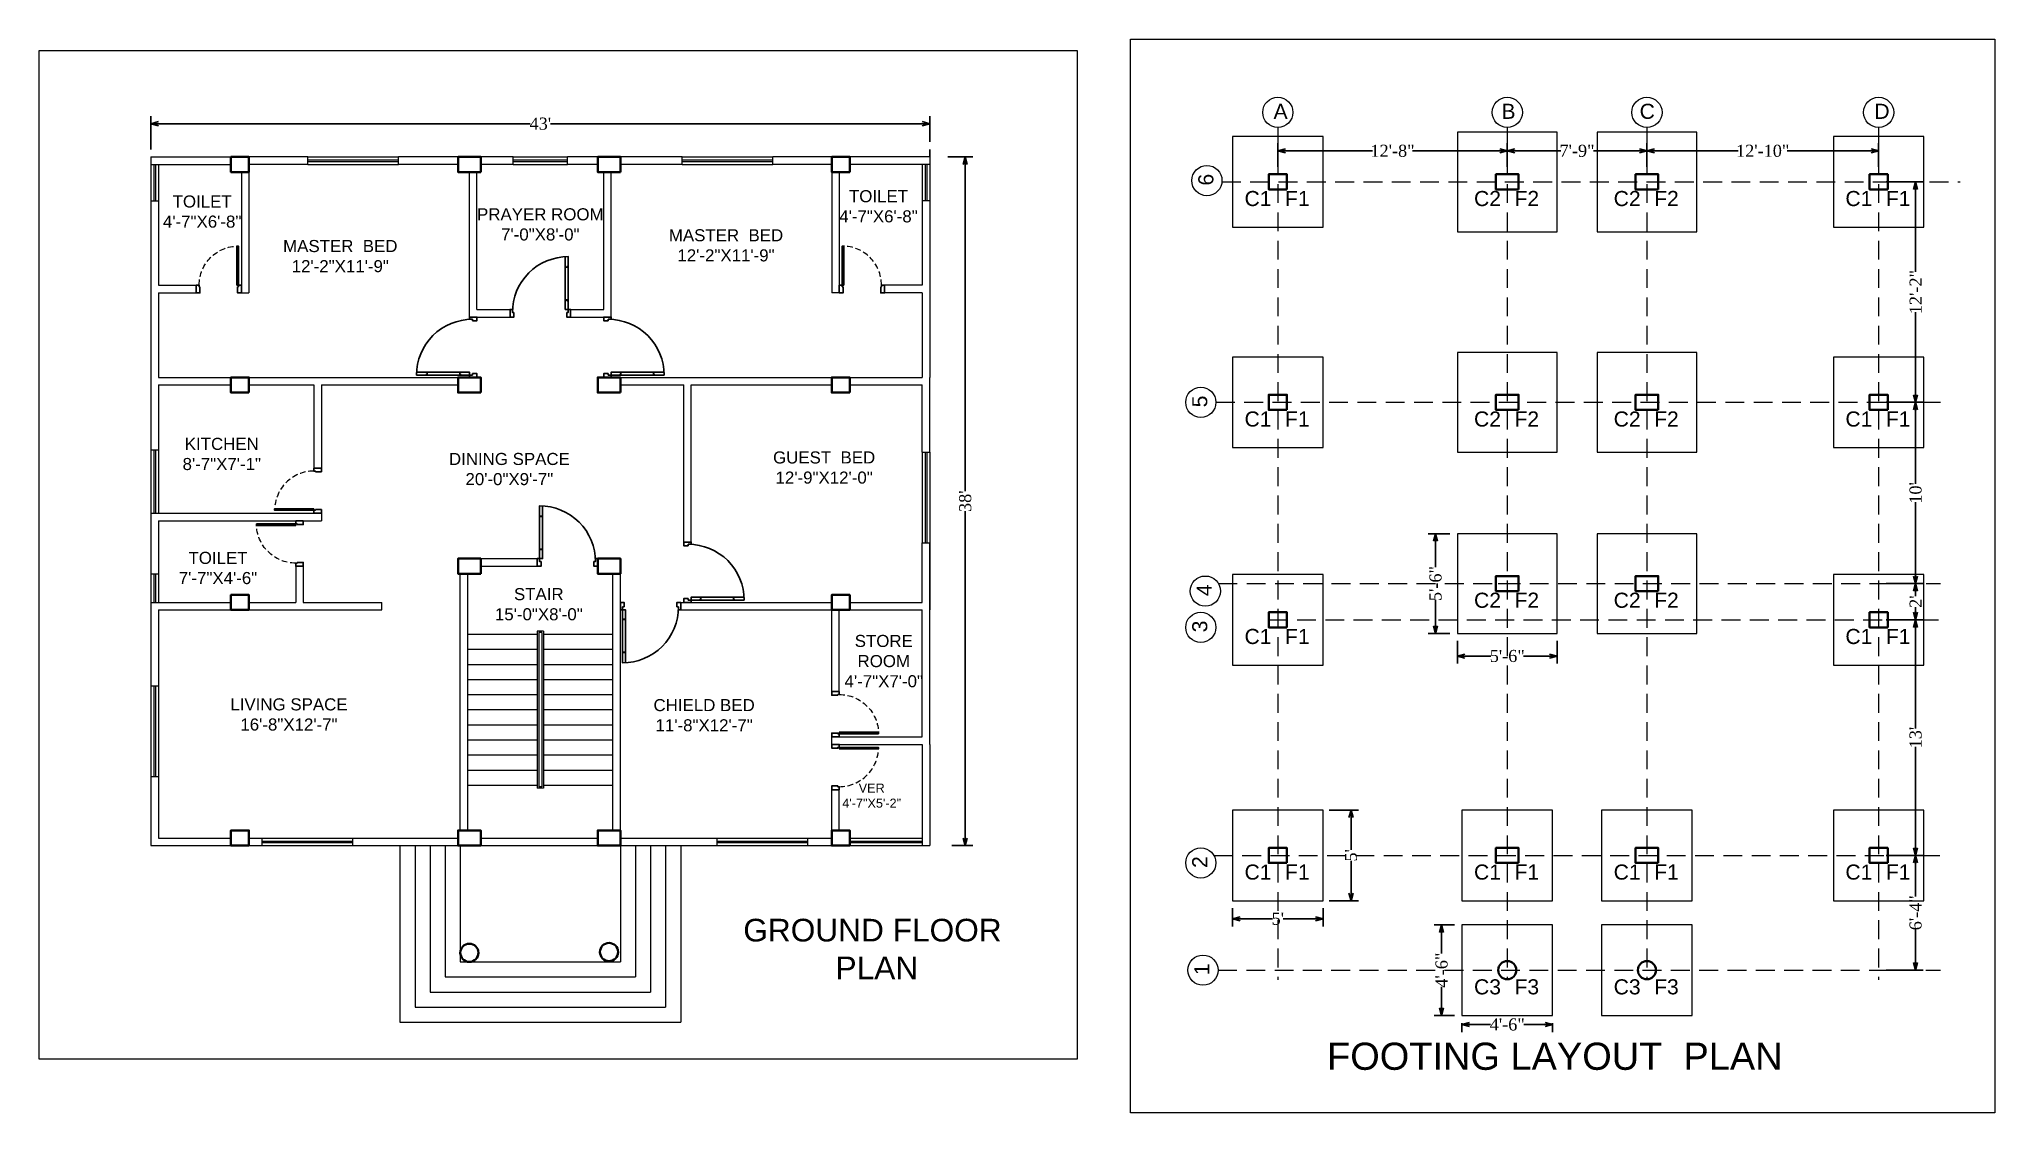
# Model space of a CAD drawing. Header units: inches. Extents: x -163735 to 106394, y -4543 to 35159.
# Drawn here: x -53164 to -51869, y 14918 to 15629 of the extents above; entities that cross this region are included whole.
import ezdxf

# ---------------------------------------------------------------- set-up
doc = ezdxf.new("R2010")
doc.units = ezdxf.units.IN
doc.header["$MEASUREMENT"] = 0
doc.linetypes.add('DASHED2', pattern=[0.375, 0.25, -0.125])
doc.linetypes.add('HIDDEN', pattern=[0.375, 0.25, -0.125])
for name, color, linetype, lineweight in [('A-illustr-FURNITURE', 34, 'Continuous', 0), ('COLUM', 1, 'Continuous', 0), ('Dimenson', 16, 'Continuous', 9), ('wall', 7, 'Continuous', 15), ('WALL 1', 5, 'Continuous', 20), ('wall hatch', 7, 'Continuous', 9)]:
    doc.layers.add(name, color=color, linetype=linetype, lineweight=lineweight)
doc.layers.add('door', color=210, linetype='Continuous')
doc.styles.get("Standard").update_dxf_attribs({"font": 'times.ttf'})
doc.styles.add('style1', font='swissbo.ttf')
doc.dimstyles.new('FEET', dxfattribs={"dimtxt": 8, "dimasz": 5, "dimexe": 5, "dimexo": 5, "dimgap": 0.09, "dimtad": 0, "dimdec": 0, "dimzin": 0, "dimdsep": 46, "dimlunit": 4, "dimtxsty": 'Standard', "dimblk": 'OPEN30', "dimcen": 0.09, "dimadec": 0, "dimazin": 0, "dimtfac": 1, "dimtdec": 0, "dimtofl": 0, "dimtmove": 0, "dimatfit": 3, "dimfxl": 0.18, "dimtolj": 1, "dimtzin": 0, "dimarcsym": 0})

msp = doc.modelspace()

# ---------------------------------------------------------------- texts
at = {"layer": 'A-illustr-FURNITURE', "color": 0, "linetype": 'ByBlock', "lineweight": 30, "width": 374.2343, "attachment_point": 2}
for s, insert, char_height in [('{\\fArial|b0|i0|c0|p34;\\C4;GROUND FLOOR\\P PLAN}', (-52612.5, 15046.5), 15), ('{\\fArial|b0|i0|c0|p34;\\C4;FOOTING LAYOUT  PLAN}', (-52160.5, 14964.5), 18)]:
    msp.add_mtext(s, dxfattribs=dict(at, insert=insert, char_height=char_height))
at = {"layer": 'COLUM', "color": 5, "width": 99.3021}
for s, insert, char_height, attachment_point in [('{\\fArial|b0|i0|c0|p34;\\C4;TOILET\\P4\'-7"X6\'-8"}', (-53056.5, 15525.5), 8, 2), ('{\\fArial|b0|i0|c0|p34;\\C4;TOILET\\P4\'-7"X6\'-8"}', (-52608.5, 15529), 8, 2), ('{\\fArial|b0|i0|c0|p34;\\C4;PRAYER ROOM\\P7\'-0"X8\'-0"}', (-52832.5, 15517), 8, 2), ('{\\fArial|b0|i0|c0|p34;\\C4;MASTER  BED\\P12\'-2"X11\'-9"}', (-52965, 15496), 8, 2), ('{\\fArial|b0|i0|c0|p34;\\C4;MASTER  BED\\P12\'-2"X11\'-9"}', (-52709.5, 15503.14), 8, 2), ('{\\fArial|b0|i0|c0|p34;\\C4;KITCHEN\\P8\'-7"X7\'-1"}', (-53043.5, 15365), 8, 2), ('{\\fArial|b0|i0|c0|p34;\\C4;DINING SPACE\\P20\'-0"X9\'-7"}', (-52853, 15355), 8, 2), ('{\\fArial|b0|i0|c0|p34;\\C4;GUEST  BED\\P12\'-9"X12\'-0"}', (-52644.5, 15356), 8, 2), ('{\\fArial|b0|i0|c0|p34;\\C4;TOILET\\P7\'-7"X4\'-6"}', (-53046, 15289.5), 8, 2), ('{\\fArial|b0|i0|c0|p34;\\C4;STAIR \\P15\'-0"X8\'-0"}', (-52833.5, 15265.5), 8, 2), ('{\\fArial|b0|i0|c0|p34;\\C4;STORE\\PROOM\\P4\'-7"X7\'-0"}', (-52605, 15234.5), 8, 2), ('{\\fArial|b0|i0|c0|p34;\\C4;LIVING SPACE\\P16\'-8"X12\'-7"}', (-52999, 15192.5), 8, 2), ('{\\fArial|b0|i0|c0|p34;\\C4;CHIELD BED\\P11\'-8"X12\'-7"}', (-52724, 15192), 8, 2), ('{\\fArial|b0|i0|c0|p34;\\C4;VER\\P4\'-7"X5\'-2"}', (-52613, 15120), 6, 8)]:
    msp.add_mtext(s, dxfattribs=dict(at, insert=insert, char_height=char_height, attachment_point=attachment_point))
at = {"layer": 'wall', "color": 0, "linetype": 'ByBlock', "char_height": 10, "width": 15.9047, "attachment_point": 1, "style": 'style1'}
for s, insert in [('{\\fArial|b0|i0|c0|p34;\\C4;A}', (-52346.82, 15586.21)), ('{\\fArial|b0|i0|c0|p34;\\C4;B}', (-52195.82, 15586.21)), ('{\\fArial|b0|i0|c0|p34;\\C4;C}', (-52104.32, 15586.21)), ('{\\fArial|b0|i0|c0|p34;\\C4;D}', (-51948.82, 15586.21)), ('{\\fArial|b0|i0|c0|p34;\\C4;C1}', (-52366.02, 15528.45)), ('{\\fArial|b0|i0|c0|p34;\\C4;F1}', (-52339.21, 15528.48)), ('{\\fArial|b0|i0|c0|p34;\\C4;C2}', (-52214.02, 15528.45)), ('{\\fArial|b0|i0|c0|p34;\\C4;F2}', (-52187.21, 15528.48)), ('{\\fArial|b0|i0|c0|p34;\\C4;C2}', (-52121.52, 15528.45)), ('{\\fArial|b0|i0|c0|p34;\\C4;F2}', (-52094.71, 15528.48)), ('{\\fArial|b0|i0|c0|p34;\\C4;C1}', (-51968.02, 15528.45)), ('{\\fArial|b0|i0|c0|p34;\\C4;F1}', (-51941.21, 15528.48)), ('{\\fArial|b0|i0|c0|p34;\\C4;C1}', (-52366.02, 15382.45)), ('{\\fArial|b0|i0|c0|p34;\\C4;F1}', (-52339.21, 15382.48)), ('{\\fArial|b0|i0|c0|p34;\\C4;C2}', (-52214.02, 15382.45)), ('{\\fArial|b0|i0|c0|p34;\\C4;F2}', (-52187.21, 15382.48)), ('{\\fArial|b0|i0|c0|p34;\\C4;C2}', (-52121.52, 15382.45)), ('{\\fArial|b0|i0|c0|p34;\\C4;F2}', (-52094.71, 15382.48)), ('{\\fArial|b0|i0|c0|p34;\\C4;C1}', (-51968.02, 15382.45)), ('{\\fArial|b0|i0|c0|p34;\\C4;F1}', (-51941.21, 15382.48)), ('{\\fArial|b0|i0|c0|p34;\\C4;C2}', (-52214.02, 15262.45)), ('{\\fArial|b0|i0|c0|p34;\\C4;F2}', (-52187.21, 15262.48)), ('{\\fArial|b0|i0|c0|p34;\\C4;C2}', (-52121.52, 15262.45)), ('{\\fArial|b0|i0|c0|p34;\\C4;F2}', (-52094.71, 15262.48)), ('{\\fArial|b0|i0|c0|p34;\\C4;C1}', (-52366.02, 15238.45)), ('{\\fArial|b0|i0|c0|p34;\\C4;F1}', (-52339.21, 15238.48)), ('{\\fArial|b0|i0|c0|p34;\\C4;C1}', (-51968.02, 15238.45)), ('{\\fArial|b0|i0|c0|p34;\\C4;F1}', (-51941.21, 15238.48)), ('{\\fArial|b0|i0|c0|p34;\\C4;C1}', (-52366.02, 15082.45)), ('{\\fArial|b0|i0|c0|p34;\\C4;F1}', (-52339.21, 15082.48)), ('{\\fArial|b0|i0|c0|p34;\\C4;C1}', (-52214.02, 15082.45)), ('{\\fArial|b0|i0|c0|p34;\\C4;F1}', (-52187.21, 15082.48)), ('{\\fArial|b0|i0|c0|p34;\\C4;C1}', (-52121.52, 15082.45)), ('{\\fArial|b0|i0|c0|p34;\\C4;F1}', (-52094.71, 15082.48)), ('{\\fArial|b0|i0|c0|p34;\\C4;C1}', (-51968.02, 15082.45)), ('{\\fArial|b0|i0|c0|p34;\\C4;F1}', (-51941.21, 15082.48)), ('{\\fArial|b0|i0|c0|p34;\\C4;C3}', (-52214.02, 15006.45)), ('{\\fArial|b0|i0|c0|p34;\\C4;F3}', (-52187.21, 15006.48)), ('{\\fArial|b0|i0|c0|p34;\\C4;C3}', (-52121.52, 15006.45)), ('{\\fArial|b0|i0|c0|p34;\\C4;F3}', (-52094.71, 15006.48))]:
    msp.add_mtext(s, dxfattribs=dict(at, insert=insert))
at = {"layer": 'wall', "color": 0, "linetype": 'ByBlock', "char_height": 10, "width": 15.9047, "attachment_point": 1, "rotation": 90, "style": 'style1'}
for s, insert in [('{\\fArial|b0|i0|c0|p34;\\C4;6}', (-52396.67, 15532.03)), ('{\\fArial|b0|i0|c0|p34;\\C4;5}', (-52400.71, 15385.19)), ('{\\fArial|b0|i0|c0|p34;\\C4;4}', (-52397.71, 15260.19)), ('{\\fArial|b0|i0|c0|p34;\\C4;3}', (-52400.71, 15236.19)), ('{\\fArial|b0|i0|c0|p34;\\C4;2}', (-52400.71, 15080.19)), ('{\\fArial|b0|i0|c0|p34;\\C4;1}', (-52399.28, 15009.19))]:
    msp.add_mtext(s, dxfattribs=dict(at, insert=insert))

# ---------------------------------------------------------------- blocks, each defined once
blk = doc.blocks.new('D540')
at = {"layer": 'door', "linetype": 'Continuous'}
for p, q in [((1.5, 33.4), (2.2, 33.4)), ((2.2, 33.4), (2.2, 32.9)), ((2.2, 32.9), (2.8, 32.9)), ((2.8, 32.9), (2.8, 33.4)), ((2.8, 33.4), (3.5, 33.4)), ((1.5, 10.8), (2.2, 10.8)), ((2.2, 11.3), (2.8, 11.3)), ((2.2, 10.8), (2.2, 11.3)), ((2.8, 11.3), (2.8, 10.8)), ((2.8, 10.8), (3.5, 10.8))]:
    blk.add_line(p, q, dxfattribs=at)
at = {"layer": 'door'}
blk.add_lwpolyline([(38.5, 3, 0.414214), (1.5, 40), (1.5, 5), (3.5, 5), (3.5, 39.9)], format="xyb", dxfattribs=at)
for points in [[(2.5, 3), (2.5, 0), (0, 0), (0, 5), (1.5, 5), (1.5, 3)], [(37.5, 3), (37.5, 0), (40, 0), (40, 5), (38.5, 5), (38.5, 3)]]:
    blk.add_lwpolyline(points, close=True, dxfattribs=at)
blk = doc.blocks.new('Door-26')
at = {"layer": 'door'}
for points in [[(-4, 27.5), (-4, 28), (-5, 28), (-5, 30), (0, 30), (0, 27.5)], [(-5, 3), (-31, 3), (-31, 2), (-5, 2)], [(-4, 2.5), (-4, 2), (-5, 2), (-5, 0), (0, 0), (0, 2.5)]]:
    blk.add_lwpolyline(points, close=True, dxfattribs=at)
at = {"layer": 'door', "linetype": 'DASHED2', "lineweight": 9, "ltscale": 15}
blk.add_arc((-5, 2), 26, 90, 180, dxfattribs=at)
blk = doc.blocks.new('_Open30')
at = {"color": 0, "linetype": 'ByBlock', "lineweight": -2}
for p, q in [((-1, 0.27), (0, 0)), ((0, 0), (-1, -0.27)), ((0, 0), (-1, 0))]:
    blk.add_line(p, q, dxfattribs=at)
blk = doc.blocks.new('*D278')
at = {"layer": 'Defpoints', "color": 0, "lineweight": 30}
for p in [(-52574.5, 15573), (-53090.5, 15551), (-52574.5, 15556)]:
    blk.add_point(p, dxfattribs=at)
at = {"layer": 'wall', "color": 0, "lineweight": -2}
for p, q in [((-53090.5, 15556), (-53090.5, 15578)), ((-53085.5, 15573), (-52839.2, 15573)), ((-52579.5, 15573), (-52825.8, 15573)), ((-52574.5, 15561), (-52574.5, 15578))]:
    blk.add_line(p, q, dxfattribs=at)
at = {"layer": 'wall', "color": 0, "lineweight": -2, "xscale": 5, "yscale": 5, "zscale": 5, "rotation": 180}
blk.add_blockref('_Open30', (-53090.5, 15573), dxfattribs=at)
at = {"layer": 'wall', "color": 0, "lineweight": -2, "xscale": 5, "yscale": 5, "zscale": 5}
blk.add_blockref('_Open30', (-52574.5, 15573), dxfattribs=at)
at = {"layer": 'wall', "color": 0, "lineweight": 30, "insert": (-52832.5, 15573), "char_height": 8, "attachment_point": 5}
blk.add_mtext("\\A1;43'", dxfattribs=at)
blk = doc.blocks.new('*D279')
at = {"layer": 'Defpoints', "color": 0, "lineweight": 30}
for p in [(-52192, 15555), (-52344, 15539.5), (-52192, 15539.5)]:
    blk.add_point(p, dxfattribs=at)
at = {"layer": 'wall', "color": 0, "lineweight": -2}
for p, q in [((-52344, 15544.5), (-52344, 15560)), ((-52192, 15544.5), (-52192, 15560)), ((-52339, 15555), (-52281.3, 15555)), ((-52197, 15555), (-52254.7, 15555))]:
    blk.add_line(p, q, dxfattribs=at)
at = {"layer": 'wall', "color": 0, "lineweight": -2, "xscale": 5, "yscale": 5, "zscale": 5, "rotation": 180}
blk.add_blockref('_Open30', (-52344, 15555), dxfattribs=at)
at = {"layer": 'wall', "color": 0, "lineweight": -2, "xscale": 5, "yscale": 5, "zscale": 5}
blk.add_blockref('_Open30', (-52192, 15555), dxfattribs=at)
at = {"layer": 'wall', "color": 0, "lineweight": 30, "insert": (-52268, 15555), "char_height": 8, "attachment_point": 5}
blk.add_mtext('\\A1;12\'-8"', dxfattribs=at)
blk = doc.blocks.new('*D280')
at = {"layer": 'Defpoints', "color": 0, "lineweight": 30}
for p in [(-52099.5, 15555), (-52192, 15539.5), (-52099.5, 15539.5)]:
    blk.add_point(p, dxfattribs=at)
at = {"layer": 'wall', "color": 0, "lineweight": -2}
for p, q in [((-52192, 15544.5), (-52192, 15560)), ((-52099.5, 15544.5), (-52099.5, 15560)), ((-52187, 15555), (-52156.6, 15555)), ((-52104.5, 15555), (-52134.9, 15555))]:
    blk.add_line(p, q, dxfattribs=at)
at = {"layer": 'wall', "color": 0, "lineweight": -2, "xscale": 5, "yscale": 5, "zscale": 5, "rotation": 180}
blk.add_blockref('_Open30', (-52192, 15555), dxfattribs=at)
at = {"layer": 'wall', "color": 0, "lineweight": -2, "xscale": 5, "yscale": 5, "zscale": 5}
blk.add_blockref('_Open30', (-52099.5, 15555), dxfattribs=at)
at = {"layer": 'wall', "color": 0, "lineweight": 30, "insert": (-52145.8, 15555), "char_height": 8, "attachment_point": 5}
blk.add_mtext('\\A1;7\'-9"', dxfattribs=at)
blk = doc.blocks.new('*D281')
at = {"layer": 'Defpoints', "color": 0, "lineweight": 30}
for p in [(-51946, 15555), (-52099.5, 15539.5), (-51946, 15539.5)]:
    blk.add_point(p, dxfattribs=at)
at = {"layer": 'wall', "color": 0, "lineweight": -2}
for p, q in [((-52099.5, 15544.5), (-52099.5, 15560)), ((-51946, 15544.5), (-51946, 15560)), ((-52094.5, 15555), (-52039, 15555)), ((-51951, 15555), (-52006.5, 15555))]:
    blk.add_line(p, q, dxfattribs=at)
at = {"layer": 'wall', "color": 0, "lineweight": -2, "xscale": 5, "yscale": 5, "zscale": 5, "rotation": 180}
blk.add_blockref('_Open30', (-52099.5, 15555), dxfattribs=at)
at = {"layer": 'wall', "color": 0, "lineweight": -2, "xscale": 5, "yscale": 5, "zscale": 5}
blk.add_blockref('_Open30', (-51946, 15555), dxfattribs=at)
at = {"layer": 'wall', "color": 0, "lineweight": 30, "insert": (-52022.8, 15555), "char_height": 8, "attachment_point": 5}
blk.add_mtext('\\A1;12\'-10"', dxfattribs=at)
blk = doc.blocks.new('*D282')
at = {"layer": 'Defpoints', "color": 0, "lineweight": 30}
for p in [(-51946, 15534.5), (-51946, 15388.5), (-51921.5, 15388.5)]:
    blk.add_point(p, dxfattribs=at)
at = {"layer": 'wall', "color": 0, "lineweight": -2}
for p, q in [((-51941, 15534.5), (-51916.5, 15534.5)), ((-51921.5, 15529.5), (-51921.5, 15474.8)), ((-51921.5, 15393.5), (-51921.5, 15448.2)), ((-51941, 15388.5), (-51916.5, 15388.5))]:
    blk.add_line(p, q, dxfattribs=at)
at = {"layer": 'wall', "color": 0, "lineweight": -2, "xscale": 5, "yscale": 5, "zscale": 5}
for p, rotation in [((-51921.5, 15534.5), 90), ((-51921.5, 15388.5), 270)]:
    blk.add_blockref('_Open30', p, dxfattribs=dict(at, rotation=rotation))
at = {"layer": 'wall', "color": 0, "lineweight": 30, "insert": (-51921.5, 15461.5), "char_height": 8, "attachment_point": 5, "rotation": 90}
blk.add_mtext('\\A1;12\'-2"', dxfattribs=at)
blk = doc.blocks.new('*D283')
at = {"layer": 'Defpoints', "color": 0, "lineweight": 30}
for p in [(-51946, 15388.5), (-51946, 15268.5), (-51921.5, 15268.5)]:
    blk.add_point(p, dxfattribs=at)
at = {"layer": 'wall', "color": 0, "lineweight": -2}
for p, q in [((-51941, 15388.5), (-51916.5, 15388.5)), ((-51921.5, 15383.5), (-51921.5, 15334.6)), ((-51921.5, 15273.5), (-51921.5, 15322.4)), ((-51941, 15268.5), (-51916.5, 15268.5))]:
    blk.add_line(p, q, dxfattribs=at)
at = {"layer": 'wall', "color": 0, "lineweight": -2, "xscale": 5, "yscale": 5, "zscale": 5}
for p, rotation in [((-51921.5, 15388.5), 90), ((-51921.5, 15268.5), 270)]:
    blk.add_blockref('_Open30', p, dxfattribs=dict(at, rotation=rotation))
at = {"layer": 'wall', "color": 0, "lineweight": 30, "insert": (-51921.5, 15328.5), "char_height": 8, "attachment_point": 5, "rotation": 90}
blk.add_mtext("\\A1;10'", dxfattribs=at)
blk = doc.blocks.new('*D284')
at = {"layer": 'Defpoints', "color": 0, "lineweight": 30}
for p in [(-51946, 15268.5), (-51946, 15244.5), (-51921.5, 15244.5)]:
    blk.add_point(p, dxfattribs=at)
at = {"layer": 'wall', "color": 0, "lineweight": -2}
for p, q in [((-51941, 15268.5), (-51916.5, 15268.5)), ((-51921.5, 15263.5), (-51921.5, 15260.2)), ((-51921.5, 15249.5), (-51921.5, 15252.8)), ((-51941, 15244.5), (-51916.5, 15244.5))]:
    blk.add_line(p, q, dxfattribs=at)
at = {"layer": 'wall', "color": 0, "lineweight": -2, "xscale": 5, "yscale": 5, "zscale": 5}
for p, rotation in [((-51921.5, 15268.5), 90), ((-51921.5, 15244.5), 270)]:
    blk.add_blockref('_Open30', p, dxfattribs=dict(at, rotation=rotation))
at = {"layer": 'wall', "color": 0, "lineweight": 30, "insert": (-51921.5, 15256.5), "char_height": 8, "attachment_point": 5, "rotation": 90}
blk.add_mtext("\\A1;2'", dxfattribs=at)
blk = doc.blocks.new('*D285')
at = {"layer": 'Defpoints', "color": 0, "lineweight": 30}
for p in [(-51946, 15244.5), (-51946, 15088.5), (-51921.5, 15088.5)]:
    blk.add_point(p, dxfattribs=at)
at = {"layer": 'wall', "color": 0, "lineweight": -2}
for p, q in [((-51941, 15244.5), (-51916.5, 15244.5)), ((-51921.5, 15239.5), (-51921.5, 15172.6)), ((-51921.5, 15093.5), (-51921.5, 15160.4)), ((-51941, 15088.5), (-51916.5, 15088.5))]:
    blk.add_line(p, q, dxfattribs=at)
at = {"layer": 'wall', "color": 0, "lineweight": -2, "xscale": 5, "yscale": 5, "zscale": 5}
for p, rotation in [((-51921.5, 15244.5), 90), ((-51921.5, 15088.5), 270)]:
    blk.add_blockref('_Open30', p, dxfattribs=dict(at, rotation=rotation))
at = {"layer": 'wall', "color": 0, "lineweight": 30, "insert": (-51921.5, 15166.5), "char_height": 8, "attachment_point": 5, "rotation": 90}
blk.add_mtext("\\A1;13'", dxfattribs=at)
blk = doc.blocks.new('*D286')
at = {"layer": 'Defpoints', "color": 0, "lineweight": 30}
for p in [(-51946, 15088.5), (-51946, 15012.5), (-51921.5, 15012.5)]:
    blk.add_point(p, dxfattribs=at)
at = {"layer": 'wall', "color": 0, "lineweight": -2}
for p, q in [((-51941, 15088.5), (-51916.5, 15088.5)), ((-51921.5, 15083.5), (-51921.5, 15061.3)), ((-51921.5, 15017.5), (-51921.5, 15039.7)), ((-51941, 15012.5), (-51916.5, 15012.5))]:
    blk.add_line(p, q, dxfattribs=at)
at = {"layer": 'wall', "color": 0, "lineweight": -2, "xscale": 5, "yscale": 5, "zscale": 5}
for p, rotation in [((-51921.5, 15088.5), 90), ((-51921.5, 15012.5), 270)]:
    blk.add_blockref('_Open30', p, dxfattribs=dict(at, rotation=rotation))
at = {"layer": 'wall', "color": 0, "lineweight": 30, "insert": (-51921.5, 15050.5), "char_height": 8, "attachment_point": 5, "rotation": 90}
blk.add_mtext('\\A1;6\'-4"', dxfattribs=at)
blk = doc.blocks.new('*D329')
at = {"layer": 'Defpoints', "color": 0, "lineweight": 30}
for p in [(-52567.5, 15551), (-52565, 15095), (-52551, 15095)]:
    blk.add_point(p, dxfattribs=at)
at = {"layer": 'wall', "color": 0, "lineweight": -2}
for p, q in [((-52562.5, 15551), (-52546, 15551)), ((-52551, 15546), (-52551, 15329.6)), ((-52551, 15100), (-52551, 15316.4)), ((-52560, 15095), (-52546, 15095))]:
    blk.add_line(p, q, dxfattribs=at)
at = {"layer": 'wall', "color": 0, "lineweight": -2, "xscale": 5, "yscale": 5, "zscale": 5}
for p, rotation in [((-52551, 15551), 90), ((-52551, 15095), 270)]:
    blk.add_blockref('_Open30', p, dxfattribs=dict(at, rotation=rotation))
at = {"layer": 'wall', "color": 0, "lineweight": 30, "insert": (-52551, 15323), "char_height": 8, "attachment_point": 5, "rotation": 90}
blk.add_mtext("\\A1;38'", dxfattribs=at)
blk = doc.blocks.new('*D421')
at = {"layer": 'Defpoints', "color": 0, "lineweight": 30}
for p in [(-52374, 15058.5), (-52314, 15058.5), (-52314, 15046.5)]:
    blk.add_point(p, dxfattribs=at)
at = {"layer": 'wall', "color": 0, "lineweight": -2}
for p, q in [((-52374, 15053.5), (-52374, 15041.5)), ((-52369, 15046.5), (-52347.6, 15046.5)), ((-52319, 15046.5), (-52340.4, 15046.5)), ((-52314, 15053.5), (-52314, 15041.5))]:
    blk.add_line(p, q, dxfattribs=at)
at = {"layer": 'wall', "color": 0, "lineweight": -2, "xscale": 5, "yscale": 5, "zscale": 5, "rotation": 180}
blk.add_blockref('_Open30', (-52374, 15046.5), dxfattribs=at)
at = {"layer": 'wall', "color": 0, "lineweight": -2, "xscale": 5, "yscale": 5, "zscale": 5}
blk.add_blockref('_Open30', (-52314, 15046.5), dxfattribs=at)
at = {"layer": 'wall', "color": 0, "lineweight": 30, "insert": (-52344, 15046.5), "char_height": 8, "attachment_point": 5}
blk.add_mtext("\\A1;5'", dxfattribs=at)
blk = doc.blocks.new('*D422')
at = {"layer": 'Defpoints', "color": 0, "lineweight": 30}
for p in [(-52315, 15118.5), (-52295.5, 15118.5), (-52315, 15058.5)]:
    blk.add_point(p, dxfattribs=at)
at = {"layer": 'wall', "color": 0, "lineweight": -2}
for p, q in [((-52310, 15118.5), (-52290.5, 15118.5)), ((-52295.5, 15113.5), (-52295.5, 15092.1)), ((-52295.5, 15063.5), (-52295.5, 15084.9)), ((-52310, 15058.5), (-52290.5, 15058.5))]:
    blk.add_line(p, q, dxfattribs=at)
at = {"layer": 'wall', "color": 0, "lineweight": -2, "xscale": 5, "yscale": 5, "zscale": 5}
for p, rotation in [((-52295.5, 15118.5), 90), ((-52295.5, 15058.5), 270)]:
    blk.add_blockref('_Open30', p, dxfattribs=dict(at, rotation=rotation))
at = {"layer": 'wall', "color": 0, "lineweight": 30, "insert": (-52295.5, 15088.5), "char_height": 8, "attachment_point": 5, "rotation": 90}
blk.add_mtext("\\A1;5'", dxfattribs=at)
blk = doc.blocks.new('*D423')
at = {"layer": 'Defpoints', "color": 0, "lineweight": 30}
for p in [(-52225, 15235.5), (-52159, 15235.5), (-52159, 15220.5)]:
    blk.add_point(p, dxfattribs=at)
at = {"layer": 'wall', "color": 0, "lineweight": -2}
for p, q in [((-52225, 15230.5), (-52225, 15215.5)), ((-52159, 15230.5), (-52159, 15215.5)), ((-52220, 15220.5), (-52202.8, 15220.5)), ((-52164, 15220.5), (-52181.2, 15220.5))]:
    blk.add_line(p, q, dxfattribs=at)
at = {"layer": 'wall', "color": 0, "lineweight": -2, "xscale": 5, "yscale": 5, "zscale": 5, "rotation": 180}
blk.add_blockref('_Open30', (-52225, 15220.5), dxfattribs=at)
at = {"layer": 'wall', "color": 0, "lineweight": -2, "xscale": 5, "yscale": 5, "zscale": 5}
blk.add_blockref('_Open30', (-52159, 15220.5), dxfattribs=at)
at = {"layer": 'wall', "color": 0, "lineweight": 30, "insert": (-52192, 15220.5), "char_height": 8, "attachment_point": 5}
blk.add_mtext('\\A1;5\'-6"', dxfattribs=at)
blk = doc.blocks.new('*D424')
at = {"layer": 'Defpoints', "color": 0, "lineweight": 30}
for p in [(-52225, 15301.5), (-52239.5, 15235.5), (-52225, 15235.5)]:
    blk.add_point(p, dxfattribs=at)
at = {"layer": 'wall', "color": 0, "lineweight": -2}
for p, q in [((-52230, 15301.5), (-52244.5, 15301.5)), ((-52239.5, 15296.5), (-52239.5, 15279.3)), ((-52239.5, 15240.5), (-52239.5, 15257.7)), ((-52230, 15235.5), (-52244.5, 15235.5))]:
    blk.add_line(p, q, dxfattribs=at)
at = {"layer": 'wall', "color": 0, "lineweight": -2, "xscale": 5, "yscale": 5, "zscale": 5}
for p, rotation in [((-52239.5, 15301.5), 90), ((-52239.5, 15235.5), 270)]:
    blk.add_blockref('_Open30', p, dxfattribs=dict(at, rotation=rotation))
at = {"layer": 'wall', "color": 0, "lineweight": 30, "insert": (-52239.5, 15268.5), "char_height": 8, "attachment_point": 5, "rotation": 90}
blk.add_mtext('\\A1;5\'-6"', dxfattribs=at)
blk = doc.blocks.new('*D425')
at = {"layer": 'Defpoints', "color": 0, "lineweight": 30}
for p in [(-52222, 14982.5), (-52162, 14982.5), (-52162, 14976.5)]:
    blk.add_point(p, dxfattribs=at)
at = {"layer": 'wall', "color": 0, "lineweight": -2}
for p, q in [((-52222, 14977.5), (-52222, 14971.5)), ((-52217, 14976.5), (-52203, 14976.5)), ((-52167, 14976.5), (-52181, 14976.5)), ((-52162, 14977.5), (-52162, 14971.5))]:
    blk.add_line(p, q, dxfattribs=at)
at = {"layer": 'wall', "color": 0, "lineweight": -2, "xscale": 5, "yscale": 5, "zscale": 5, "rotation": 180}
blk.add_blockref('_Open30', (-52222, 14976.5), dxfattribs=at)
at = {"layer": 'wall', "color": 0, "lineweight": -2, "xscale": 5, "yscale": 5, "zscale": 5}
blk.add_blockref('_Open30', (-52162, 14976.5), dxfattribs=at)
at = {"layer": 'wall', "color": 0, "lineweight": 30, "insert": (-52192, 14976.5), "char_height": 8, "attachment_point": 5}
blk.add_mtext('\\A1;4\'-6"', dxfattribs=at)
blk = doc.blocks.new('*D426')
at = {"layer": 'Defpoints', "color": 0, "lineweight": 30}
for p in [(-52222, 15042.5), (-52235.5, 14982.5), (-52222, 14982.5)]:
    blk.add_point(p, dxfattribs=at)
at = {"layer": 'wall', "color": 0, "lineweight": -2}
for p, q in [((-52227, 15042.5), (-52240.5, 15042.5)), ((-52235.5, 15037.5), (-52235.5, 15023.5)), ((-52235.5, 14987.5), (-52235.5, 15001.5)), ((-52227, 14982.5), (-52240.5, 14982.5))]:
    blk.add_line(p, q, dxfattribs=at)
at = {"layer": 'wall', "color": 0, "lineweight": -2, "xscale": 5, "yscale": 5, "zscale": 5}
for p, rotation in [((-52235.5, 15042.5), 90), ((-52235.5, 14982.5), 270)]:
    blk.add_blockref('_Open30', p, dxfattribs=dict(at, rotation=rotation))
at = {"layer": 'wall', "color": 0, "lineweight": 30, "insert": (-52235.5, 15012.5), "char_height": 8, "attachment_point": 5, "rotation": 90}
blk.add_mtext('\\A1;4\'-6"', dxfattribs=at)

# ---------------------------------------------------------------- dimensions: what is measured, and where the dimension line sits
at = {"layer": 'wall', "lineweight": 30}
for base, p1, p2, picture, middle in [((-52574.5, 15573), (-53090.5, 15551), (-52574.5, 15556), '*D278', (-52832.5, 15573)), ((-52192, 15555), (-52344, 15539.5), (-52192, 15539.5), '*D279', (-52268, 15555)), ((-52159, 15220.5), (-52225, 15235.5), (-52159, 15235.5), '*D423', (-52192, 15220.5)), ((-52314, 15046.5), (-52374, 15058.5), (-52314, 15058.5), '*D421', (-52344, 15046.5))]:
    dim = msp.add_linear_dim(base=base, p1=p1, p2=p2, dimstyle='FEET', dxfattribs=at)
    dim.commit()
    dim.dimension.update_dxf_attribs({"geometry": picture, "text_midpoint": middle})
for base, p1, p2, picture, middle in [((-52099.5, 15555), (-52192, 15539.5), (-52099.5, 15539.5), '*D280', (-52145.75, 15555)), ((-51946, 15555), (-52099.5, 15539.5), (-51946, 15539.5), '*D281', (-52022.75, 15555))]:
    dim = msp.add_linear_dim(base=base, p1=p1, p2=p2, dimstyle='FEET', override={"dimtmove": 1}, dxfattribs=at)
    dim.commit()
    dim.dimension.update_dxf_attribs({"geometry": picture, "text_midpoint": middle})
for base, p1, p2, picture, middle in [((-52551, 15095), (-52567.5, 15551), (-52565, 15095), '*D329', (-52551, 15323)), ((-51921.5, 15388.5), (-51946, 15534.5), (-51946, 15388.5), '*D282', (-51921.5, 15461.5)), ((-52239.5, 15235.5), (-52225, 15301.5), (-52225, 15235.5), '*D424', (-52239.5, 15268.5)), ((-52295.5, 15118.5), (-52315, 15058.5), (-52315, 15118.5), '*D422', (-52295.5, 15088.5))]:
    dim = msp.add_linear_dim(base=base, p1=p1, p2=p2, angle=90, dimstyle='FEET', dxfattribs=at)
    dim.commit()
    dim.dimension.update_dxf_attribs({"geometry": picture, "text_midpoint": middle})
for base, p1, p2, picture, middle in [((-51921.5, 15268.5), (-51946, 15388.5), (-51946, 15268.5), '*D283', (-51921.5, 15328.5)), ((-51921.5, 15244.5), (-51946, 15268.5), (-51946, 15244.5), '*D284', (-51921.5, 15256.5)), ((-51921.5, 15088.5), (-51946, 15244.5), (-51946, 15088.5), '*D285', (-51921.5, 15166.5)), ((-51921.5, 15012.5), (-51946, 15088.5), (-51946, 15012.5), '*D286', (-51921.5, 15050.5))]:
    dim = msp.add_linear_dim(base=base, p1=p1, p2=p2, angle=90, dimstyle='FEET', override={"dimtmove": 1}, dxfattribs=at)
    dim.commit()
    dim.dimension.update_dxf_attribs({"geometry": picture, "text_midpoint": middle})
dim = msp.add_linear_dim(base=(-52235.5, 14982.5), p1=(-52222, 15042.5), p2=(-52222, 14982.5), angle=90, text='4\'-6"', dimstyle='FEET', dxfattribs=at)
dim.commit()
dim.dimension.update_dxf_attribs({"geometry": '*D426', "text_midpoint": (-52235.5, 15012.5)})
dim = msp.add_linear_dim(base=(-52162, 14976.5), p1=(-52222, 14982.5), p2=(-52162, 14982.5), text='4\'-6"', dimstyle='FEET', dxfattribs=at)
dim.commit()
dim.dimension.update_dxf_attribs({"geometry": '*D425', "text_midpoint": (-52192, 14976.5)})

# ---------------------------------------------------------------- linework, layer by layer
at = {"color": 1, "lineweight": 40}
for points in [[(-53025.5, 15541), (-53025.5, 15551), (-53037.5, 15551), (-53037.5, 15541)], [(-52872, 15541), (-52872, 15551), (-52887, 15551), (-52887, 15541)], [(-52779.5, 15541), (-52779.5, 15551), (-52794.5, 15551), (-52794.5, 15541)], [(-52627.5, 15541), (-52627.5, 15551), (-52639.5, 15551), (-52639.5, 15541)], [(-52338, 15529.5), (-52338, 15539.5), (-52350, 15539.5), (-52350, 15529.5)], [(-52184.5, 15529.5), (-52184.5, 15539.5), (-52199.5, 15539.5), (-52199.5, 15529.5)], [(-52092, 15529.5), (-52092, 15539.5), (-52107, 15539.5), (-52107, 15529.5)], [(-51940, 15529.5), (-51940, 15539.5), (-51952, 15539.5), (-51952, 15529.5)], [(-53025.5, 15395), (-53025.5, 15405), (-53037.5, 15405), (-53037.5, 15395)], [(-52872, 15395), (-52872, 15405), (-52887, 15405), (-52887, 15395)], [(-52779.5, 15395), (-52779.5, 15405), (-52794.5, 15405), (-52794.5, 15395)], [(-52627.5, 15395), (-52627.5, 15405), (-52639.5, 15405), (-52639.5, 15395)], [(-52338, 15383.5), (-52338, 15393.5), (-52350, 15393.5), (-52350, 15383.5)], [(-52184.5, 15383.5), (-52184.5, 15393.5), (-52199.5, 15393.5), (-52199.5, 15383.5)], [(-52184.5, 15383.5), (-52184.5, 15393.5), (-52199.5, 15393.5), (-52199.5, 15383.5)], [(-52092, 15383.5), (-52092, 15393.5), (-52107, 15393.5), (-52107, 15383.5)], [(-51940, 15383.5), (-51940, 15393.5), (-51952, 15393.5), (-51952, 15383.5)], [(-52872, 15275), (-52872, 15285), (-52887, 15285), (-52887, 15275)], [(-52779.5, 15275), (-52779.5, 15285), (-52794.5, 15285), (-52794.5, 15275)], [(-53025.5, 15251), (-53025.5, 15261), (-53037.5, 15261), (-53037.5, 15251)], [(-52627.5, 15251), (-52627.5, 15261), (-52639.5, 15261), (-52639.5, 15251)], [(-52184.5, 15263.5), (-52184.5, 15273.5), (-52199.5, 15273.5), (-52199.5, 15263.5)], [(-52092, 15263.5), (-52092, 15273.5), (-52107, 15273.5), (-52107, 15263.5)], [(-52338, 15239.5), (-52338, 15249.5), (-52350, 15249.5), (-52350, 15239.5)], [(-51940, 15239.5), (-51940, 15249.5), (-51952, 15249.5), (-51952, 15239.5)], [(-53025.5, 15095), (-53025.5, 15105), (-53037.5, 15105), (-53037.5, 15095)], [(-52872, 15095), (-52872, 15105), (-52887, 15105), (-52887, 15095)], [(-52779.5, 15095), (-52779.5, 15105), (-52794.5, 15105), (-52794.5, 15095)], [(-52627.5, 15095), (-52627.5, 15105), (-52639.5, 15105), (-52639.5, 15095)], [(-52338, 15083.5), (-52338, 15093.5), (-52350, 15093.5), (-52350, 15083.5)], [(-52184.5, 15083.5), (-52184.5, 15093.5), (-52199.5, 15093.5), (-52199.5, 15083.5)], [(-52092, 15083.5), (-52092, 15093.5), (-52107, 15093.5), (-52107, 15083.5)], [(-51940, 15083.5), (-51940, 15093.5), (-51952, 15093.5), (-51952, 15083.5)]]:
    msp.add_lwpolyline(points, close=True, dxfattribs=at)
for centre in [(-52879.5, 15024), (-52787, 15024.5), (-52192, 15012.5), (-52099.5, 15012.5)]:
    msp.add_circle(centre, 6, dxfattribs=at)
at = {"layer": 'Dimenson', "color": 4, "linetype": 'ByBlock'}
for points in [[(-52441.5, 15629), (-51869, 15629), (-51869, 14918), (-52441.5, 14918)], [(-53164.5, 15621.5), (-52477, 15621.5), (-52477, 14953.5), (-53164.5, 14953.5)], [(-52374, 15504.5), (-52314, 15504.5), (-52314, 15564.5), (-52374, 15564.5)], [(-52225, 15501.5), (-52159, 15501.5), (-52159, 15567.5), (-52225, 15567.5)], [(-52132.5, 15501.5), (-52066.5, 15501.5), (-52066.5, 15567.5), (-52132.5, 15567.5)], [(-51976, 15504.5), (-51916, 15504.5), (-51916, 15564.5), (-51976, 15564.5)], [(-52374, 15358.5), (-52314, 15358.5), (-52314, 15418.5), (-52374, 15418.5)], [(-52225, 15355.5), (-52159, 15355.5), (-52159, 15421.5), (-52225, 15421.5)], [(-52132.5, 15355.5), (-52066.5, 15355.5), (-52066.5, 15421.5), (-52132.5, 15421.5)], [(-51976, 15358.5), (-51916, 15358.5), (-51916, 15418.5), (-51976, 15418.5)], [(-52225, 15235.5), (-52159, 15235.5), (-52159, 15301.5), (-52225, 15301.5)], [(-52132.5, 15235.5), (-52066.5, 15235.5), (-52066.5, 15301.5), (-52132.5, 15301.5)], [(-52374, 15214.5), (-52314, 15214.5), (-52314, 15274.5), (-52374, 15274.5)], [(-51976, 15214.5), (-51916, 15214.5), (-51916, 15274.5), (-51976, 15274.5)], [(-52374, 15058.5), (-52314, 15058.5), (-52314, 15118.5), (-52374, 15118.5)], [(-52222, 15058.5), (-52162, 15058.5), (-52162, 15118.5), (-52222, 15118.5)], [(-52129.5, 15058.5), (-52069.5, 15058.5), (-52069.5, 15118.5), (-52129.5, 15118.5)], [(-51976, 15058.5), (-51916, 15058.5), (-51916, 15118.5), (-51976, 15118.5)], [(-52222, 14982.5), (-52162, 14982.5), (-52162, 15042.5), (-52222, 15042.5)], [(-52129.5, 14982.5), (-52069.5, 14982.5), (-52069.5, 15042.5), (-52129.5, 15042.5)]]:
    msp.add_lwpolyline(points, close=True, dxfattribs=at)
at = {"layer": 'wall', "color": 4, "linetype": 'HIDDEN', "ltscale": 50}
for p, q in [((-52344, 15570.5), (-52344, 15006)), ((-52192, 15570.5), (-52192, 15006)), ((-52099.5, 15570.5), (-52099.5, 15006)), ((-51946, 15570.5), (-51946, 15006)), ((-52381, 15534.5), (-51892, 15534.5)), ((-52385, 15388.5), (-51905, 15388.5)), ((-52383.34, 15268.5), (-51905, 15268.5)), ((-52350, 15244.5), (-51905, 15244.5)), ((-52386.34, 15088.5), (-51905.5, 15088.5)), ((-52383.57, 15012.5), (-51905, 15012.5))]:
    msp.add_line(p, q, dxfattribs=at)
at = {"layer": 'wall'}
for p, q in [((-53090.5, 15551), (-53037.5, 15551)), ((-53090.5, 15551), (-53090.5, 15546)), ((-53090.5, 15546), (-53037.5, 15546)), ((-52986.5, 15551), (-53030.5, 15551)), ((-53025.5, 15546), (-53025.5, 15461)), ((-52986.5, 15546), (-53025.5, 15546)), ((-52986.5, 15546), (-52986.5, 15551)), ((-52926.5, 15546), (-52926.5, 15551)), ((-52850.5, 15551), (-52926.5, 15551)), ((-52887, 15546), (-52926.5, 15546)), ((-52850.5, 15546), (-52872, 15546)), ((-52850.5, 15546), (-52850.5, 15551)), ((-52814.5, 15546), (-52814.5, 15551)), ((-52738.5, 15551), (-52814.5, 15551)), ((-52794.5, 15546), (-52814.5, 15546)), ((-52738.5, 15546), (-52779.5, 15546)), ((-52738.5, 15546), (-52738.5, 15551)), ((-52622.5, 15551), (-52678.5, 15551)), ((-52678.5, 15546), (-52678.5, 15551)), ((-52639.5, 15546), (-52678.5, 15546)), ((-52574.5, 15551), (-52637.5, 15551)), ((-52574.5, 15546), (-52627.5, 15546)), ((-52574.5, 15551), (-52574.5, 15546)), ((-53030.5, 15541), (-53030.5, 15461)), ((-52879.5, 15445), (-52879.5, 15541)), ((-52874.5, 15450), (-52874.5, 15541)), ((-52790.5, 15450), (-52790.5, 15541)), ((-52785.5, 15445), (-52785.5, 15541)), ((-52639.5, 15541), (-52639.5, 15461)), ((-52634.5, 15541), (-52634.5, 15461)), ((-53090.5, 15522), (-53090.5, 15495)), ((-53090.5, 15522), (-53090.5, 15489)), ((-53090.5, 15522), (-53085.5, 15522)), ((-53085.5, 15527), (-53085.5, 15466)), ((-52579.5, 15522), (-52579.5, 15504.69)), ((-52579.5, 15522), (-52579.5, 15466)), ((-52574.5, 15522), (-52579.5, 15522)), ((-52574.5, 15522), (-52574.5, 15489)), ((-53090.5, 15489), (-53090.5, 15405)), ((-53085.5, 15490), (-53085.5, 15489)), ((-52574.5, 15489), (-52574.5, 15405)), ((-53085.5, 15466), (-53060.5, 15466)), ((-53085.5, 15461), (-53060.5, 15461)), ((-53085.5, 15461), (-53085.5, 15405)), ((-53060.5, 15466), (-53060.5, 15461)), ((-53030.5, 15461), (-53025.5, 15461)), ((-52634.5, 15461), (-52639.5, 15461)), ((-52604.5, 15466), (-52604.5, 15461)), ((-52579.5, 15466), (-52604.5, 15466)), ((-52579.5, 15461), (-52604.5, 15461)), ((-52579.5, 15461), (-52579.5, 15405)), ((-52879.5, 15445), (-52852.5, 15445)), ((-52874.5, 15450), (-52852.5, 15450)), ((-52852.5, 15450), (-52852.5, 15445)), ((-52812.5, 15450), (-52812.5, 15445)), ((-52812.5, 15450), (-52790.5, 15450)), ((-52812.5, 15445), (-52785.5, 15445)), ((-53090.5, 15405), (-53090.5, 15352)), ((-53085.5, 15405), (-53037.5, 15405)), ((-53030.5, 15405), (-52880.5, 15405)), ((-52784.5, 15405), (-52634.5, 15405)), ((-52627.5, 15405), (-52579.5, 15405)), ((-52574.5, 15355.5), (-52574.5, 15405)), ((-53085.5, 15400), (-53037.5, 15400)), ((-53085.5, 15400), (-53085.5, 15357)), ((-53025.5, 15400), (-52982.5, 15400)), ((-52982.5, 15400), (-52982.5, 15345)), ((-52977.5, 15400), (-52977.5, 15345)), ((-52977.5, 15400), (-52887, 15400)), ((-52779.5, 15400), (-52737.5, 15400)), ((-52737.5, 15296), (-52737.5, 15400)), ((-52732.5, 15296), (-52732.5, 15400)), ((-52732.5, 15400), (-52639.5, 15400)), ((-52732.5, 15400), (-52711.5, 15400)), ((-52627.5, 15400), (-52579.5, 15400)), ((-52579.5, 15355.5), (-52579.5, 15400)), ((-53090.5, 15357), (-53085.5, 15357)), ((-52579.5, 15355.5), (-52574.5, 15355.5)), ((-52982.5, 15345), (-52977.5, 15345)), ((-53090.5, 15315), (-52977.5, 15315)), ((-53090.5, 15315), (-53090.5, 15275)), ((-52977.5, 15315), (-52977.5, 15310)), ((-53085.5, 15310), (-53030.5, 15310)), ((-53085.5, 15310), (-53085.5, 15275)), ((-53030.5, 15310), (-52977.5, 15310)), ((-52579.5, 15256), (-52579.5, 15295.5)), ((-52579.5, 15295.5), (-52574.5, 15295.5)), ((-52574.5, 15246), (-52574.5, 15295.5)), ((-53090.5, 15275), (-53085.5, 15275)), ((-52994.5, 15280), (-52994.5, 15256)), ((-52994.5, 15280), (-52989.5, 15280)), ((-52989.5, 15280), (-52989.5, 15256)), ((-52885.5, 15285), (-52873.5, 15285)), ((-52885.5, 15285), (-52880.5, 15285)), ((-52885.5, 15105), (-52885.5, 15275)), ((-52880.5, 15105), (-52880.5, 15275)), ((-52872.5, 15285), (-52834.5, 15285)), ((-52872, 15280), (-52833.5, 15280)), ((-52784.5, 15105), (-52784.5, 15275)), ((-52779.5, 15105), (-52779.5, 15285)), ((-52574.5, 15251), (-52574.5, 15275)), ((-52198, 15268.5), (-52186, 15268.5)), ((-52198, 15268.5), (-52193, 15268.5)), ((-53090.5, 15256), (-53090.5, 15200.5)), ((-53090.5, 15256), (-53037.5, 15256)), ((-53085.5, 15251), (-53037.5, 15251)), ((-53085.5, 15251), (-52937.5, 15251)), ((-53085.5, 15251), (-53085.5, 15200.5)), ((-53025.5, 15256), (-53021.5, 15256)), ((-53025.5, 15256), (-52994.5, 15256)), ((-53025.5, 15256), (-52994.5, 15256)), ((-52989.5, 15256), (-52937.5, 15256)), ((-52989.5, 15256), (-52937.5, 15256)), ((-52937.5, 15251), (-52937.5, 15256)), ((-52739.5, 15256), (-52639.5, 15256)), ((-52739.5, 15256), (-52639.5, 15256)), ((-52739.5, 15251), (-52739.5, 15256)), ((-52739.5, 15251), (-52627.5, 15251)), ((-52639.5, 15197), (-52639.5, 15251)), ((-52634.5, 15197), (-52634.5, 15251)), ((-52627.5, 15256), (-52579.5, 15256)), ((-52627.5, 15251), (-52579.5, 15251)), ((-52579.5, 15167), (-52579.5, 15251)), ((-52579.5, 15167), (-52579.5, 15251)), ((-52574.5, 15162), (-52574.5, 15251)), ((-52574.5, 15162), (-52574.5, 15251)), ((-52880.5, 15235), (-52834.5, 15235)), ((-52880.5, 15235), (-52879.5, 15235)), ((-52880.5, 15225), (-52834.5, 15225)), ((-52830.5, 15235), (-52784.5, 15235)), ((-52830.5, 15225), (-52784.5, 15225)), ((-52880.5, 15215), (-52834.5, 15215)), ((-52830.5, 15215), (-52784.5, 15215)), ((-53085.5, 15200.5), (-53090.5, 15200.5)), ((-52880.5, 15205), (-52834.5, 15205)), ((-52830.5, 15205), (-52784.5, 15205)), ((-52880.5, 15195), (-52834.5, 15195)), ((-52880.5, 15185), (-52834.5, 15185)), ((-52830.5, 15195), (-52784.5, 15195)), ((-52830.5, 15185), (-52784.5, 15185)), ((-52880.5, 15175), (-52834.5, 15175)), ((-52830.5, 15175), (-52784.5, 15175)), ((-52880.5, 15165), (-52834.5, 15165)), ((-52830.5, 15165), (-52784.5, 15165)), ((-52639.5, 15167), (-52579.5, 15167)), ((-52639.5, 15162), (-52639.5, 15167)), ((-52639.5, 15162), (-52579.5, 15162)), ((-52579.5, 15162), (-52579.5, 15095)), ((-52574.5, 15162), (-52574.5, 15095)), ((-52880.5, 15155), (-52834.5, 15155)), ((-52880.5, 15145), (-52834.5, 15145)), ((-52830.5, 15155), (-52784.5, 15155)), ((-52830.5, 15145), (-52784.5, 15145)), ((-53085.5, 15140.5), (-53090.5, 15140.5)), ((-53090.5, 15140.5), (-53090.5, 15095)), ((-53085.5, 15140.5), (-53085.5, 15100)), ((-52880.5, 15135), (-52834.5, 15135)), ((-52830.5, 15135), (-52784.5, 15135)), ((-52639.5, 15105), (-52639.5, 15132)), ((-52634.5, 15105), (-52634.5, 15132)), ((-53090.5, 15095), (-53017, 15095)), ((-53085.5, 15100), (-53037.5, 15100)), ((-53085.5, 15100), (-53042.5, 15100)), ((-53025.5, 15100), (-53017, 15100)), ((-53025.5, 15100), (-53017, 15100)), ((-53017, 15100), (-53017, 15095)), ((-52957, 15100), (-52957, 15095)), ((-52957, 15100), (-52887, 15100)), ((-52957, 15100), (-52887, 15100)), ((-52957, 15095), (-52715.5, 15095)), ((-52925.5, 15095), (-52925.5, 14978)), ((-52915.5, 15095), (-52915.5, 14988)), ((-52905.5, 15095), (-52905.5, 14998)), ((-52895.5, 15095), (-52895.5, 15008)), ((-52885.5, 15095), (-52885.5, 15018)), ((-52872, 15100), (-52794.5, 15100)), ((-52872, 15100), (-52794.5, 15100)), ((-52779.5, 15100), (-52715.5, 15100)), ((-52779.5, 15100), (-52715.5, 15100)), ((-52779.5, 15095), (-52779.5, 15018)), ((-52769.5, 15095), (-52769.5, 15008)), ((-52769.5, 15095), (-52769.5, 15018)), ((-52759.5, 15095), (-52759.5, 14998)), ((-52759.5, 15095), (-52759.5, 15018)), ((-52749.5, 15095), (-52749.5, 14988)), ((-52739.5, 15095), (-52739.5, 14978)), ((-52715.5, 15100), (-52715.5, 15095)), ((-52655.5, 15100), (-52655.5, 15095)), ((-52655.5, 15100), (-52639.5, 15100)), ((-52655.5, 15095), (-52627.5, 15095)), ((-52579.5, 15095), (-52574.5, 15095)), ((-52885.5, 15018), (-52779.5, 15018)), ((-52895.5, 15008), (-52769.5, 15008)), ((-52905.5, 14998), (-52759.5, 14998)), ((-52925.5, 14978), (-52739.5, 14978)), ((-52915.5, 14988), (-52749.5, 14988))]:
    msp.add_line(p, q, dxfattribs=at)
at = {"layer": 'wall', "color": 5}
for p, q in [((-53090.5, 15546), (-53090.5, 15522)), ((-53088.5, 15546), (-53088.5, 15522)), ((-53087.5, 15546), (-53087.5, 15522)), ((-53085.5, 15546), (-53085.5, 15522)), ((-52986.5, 15551), (-52926.5, 15551)), ((-52986.5, 15549), (-52926.5, 15549)), ((-52986.5, 15548), (-52926.5, 15548)), ((-52986.5, 15546), (-52926.5, 15546)), ((-52850.5, 15551), (-52814.5, 15551)), ((-52850.5, 15549), (-52814.5, 15549)), ((-52850.5, 15548), (-52814.5, 15548)), ((-52850.5, 15546), (-52814.5, 15546)), ((-52738.5, 15551), (-52678.5, 15551)), ((-52738.5, 15549), (-52678.5, 15549)), ((-52738.5, 15548), (-52678.5, 15548)), ((-52738.5, 15546), (-52678.5, 15546)), ((-52579.5, 15546), (-52579.5, 15522)), ((-52577.5, 15546), (-52577.5, 15522)), ((-52576.5, 15546), (-52576.5, 15522)), ((-52574.5, 15546), (-52574.5, 15522)), ((-53090.5, 15357), (-53090.5, 15315)), ((-53088.5, 15357), (-53088.5, 15315)), ((-53087.5, 15357), (-53087.5, 15315)), ((-53085.5, 15357), (-53085.5, 15315)), ((-52579.5, 15355.5), (-52579.5, 15295.5)), ((-52577.5, 15355.5), (-52577.5, 15295.5)), ((-52576.5, 15355.5), (-52576.5, 15295.5)), ((-52574.5, 15355.5), (-52574.5, 15295.5)), ((-53090.5, 15275), (-53090.5, 15256)), ((-53088.5, 15275), (-53088.5, 15256)), ((-53087.5, 15275), (-53087.5, 15256)), ((-53085.5, 15275), (-53085.5, 15256)), ((-53090.5, 15200.5), (-53090.5, 15140.5)), ((-53088.5, 15200.5), (-53088.5, 15140.5)), ((-53087.5, 15200.5), (-53087.5, 15140.5)), ((-53085.5, 15200.5), (-53085.5, 15140.5)), ((-53017, 15100), (-52957, 15100)), ((-53017, 15098), (-52957, 15098)), ((-53017, 15097), (-52957, 15097)), ((-53017, 15095), (-52957, 15095)), ((-52715.5, 15100), (-52655.5, 15100)), ((-52715.5, 15098), (-52655.5, 15098)), ((-52715.5, 15097), (-52655.5, 15097)), ((-52715.5, 15095), (-52655.5, 15095))]:
    msp.add_line(p, q, dxfattribs=at)
at = {"layer": 'wall', "lineweight": 30}
msp.add_line((-52574.5, 15556), (-52574.5, 15551), dxfattribs=at)
at = {"layer": 'wall', "color": 0, "lineweight": 25, "ltscale": 8}
for q in [(-52574.5, 15295.5), (-52574.5, 15267), (-52574.5, 15267)]:
    msp.add_line((-52574.5, 15251), q, dxfattribs=at)
at = {"layer": 'wall', "color": 4}
for p, q in [((-52627.5, 15100), (-52579.5, 15100)), ((-52627.5, 15100), (-52579.5, 15100)), ((-52627.5, 15098), (-52579.5, 15098)), ((-52627.5, 15098), (-52579.5, 15098)), ((-52627.5, 15097), (-52579.5, 15097)), ((-52627.5, 15095), (-52577.5, 15095))]:
    msp.add_line(p, q, dxfattribs=at)
at = {"layer": 'wall', "color": 0, "linetype": 'ByBlock'}
for centre in [(-52344, 15580.5), (-52192, 15580.5), (-52099.5, 15580.5), (-51946, 15580.5), (-52390.96, 15535.34), (-52395, 15388.5), (-52392, 15263.5), (-52395, 15239.5), (-52395, 15083.5), (-52393.57, 15012.5)]:
    msp.add_circle(centre, 10, dxfattribs=at)
at = {"layer": 'WALL 1', "color": 1, "linetype": 'ByBlock'}
for p, q in [((-52834.5, 15237), (-52834.5, 15133)), ((-52830.5, 15237), (-52834.5, 15237)), ((-52833.5, 15236), (-52833.5, 15134)), ((-52831.5, 15236), (-52833.5, 15236)), ((-52831.5, 15236), (-52831.5, 15134)), ((-52830.5, 15237), (-52830.5, 15133)), ((-52830.5, 15133), (-52834.5, 15133)), ((-52831.5, 15134), (-52833.5, 15134))]:
    msp.add_line(p, q, dxfattribs=at)

# ---------------------------------------------------------------- block references
at = {"layer": 'wall', "xscale": -1}
msp.add_blockref('D540', (-52812.5, 15445), dxfattribs=at)
at = {"layer": 'wall hatch', "color": 3, "lineweight": 25, "ltscale": 8, "xscale": -1}
for name, p, rotation in [('Door-26', (-53030.5, 15461), 90), ('D540', (-52790.5, 15405), 270), ('Door-26', (-52989.5, 15310), 180), ('D540', (-52737.5, 15256), 270), ('D540', (-52779.5, 15256), 180)]:
    msp.add_blockref(name, p, dxfattribs=dict(at, rotation=rotation))
at = {"layer": 'wall hatch', "color": 3, "lineweight": 25, "ltscale": 8}
for name, p, rotation in [('Door-26', (-52634.5, 15461), 270), ('D540', (-52874.5, 15405), 90), ('Door-26', (-52639.5, 15162), 180)]:
    msp.add_blockref(name, p, dxfattribs=dict(at, rotation=rotation))
for name, p in [('Door-26', (-52977.5, 15315)), ('D540', (-52834.5, 15280))]:
    msp.add_blockref(name, p, dxfattribs=at)
at = {"layer": 'wall hatch', "color": 3, "lineweight": 25, "ltscale": 8, "xscale": -1}
msp.add_blockref('Door-26', (-52639.5, 15167), dxfattribs=at)

msp.set_redraw_order([(e.dxf.handle, doc.entitydb.next_handle()) for e in msp.query("TEXT MTEXT ATTDEF DIMENSION ARC_DIMENSION")])  # texts and dimensions are drawn at this point

doc.saveas('drawing.dxf')
